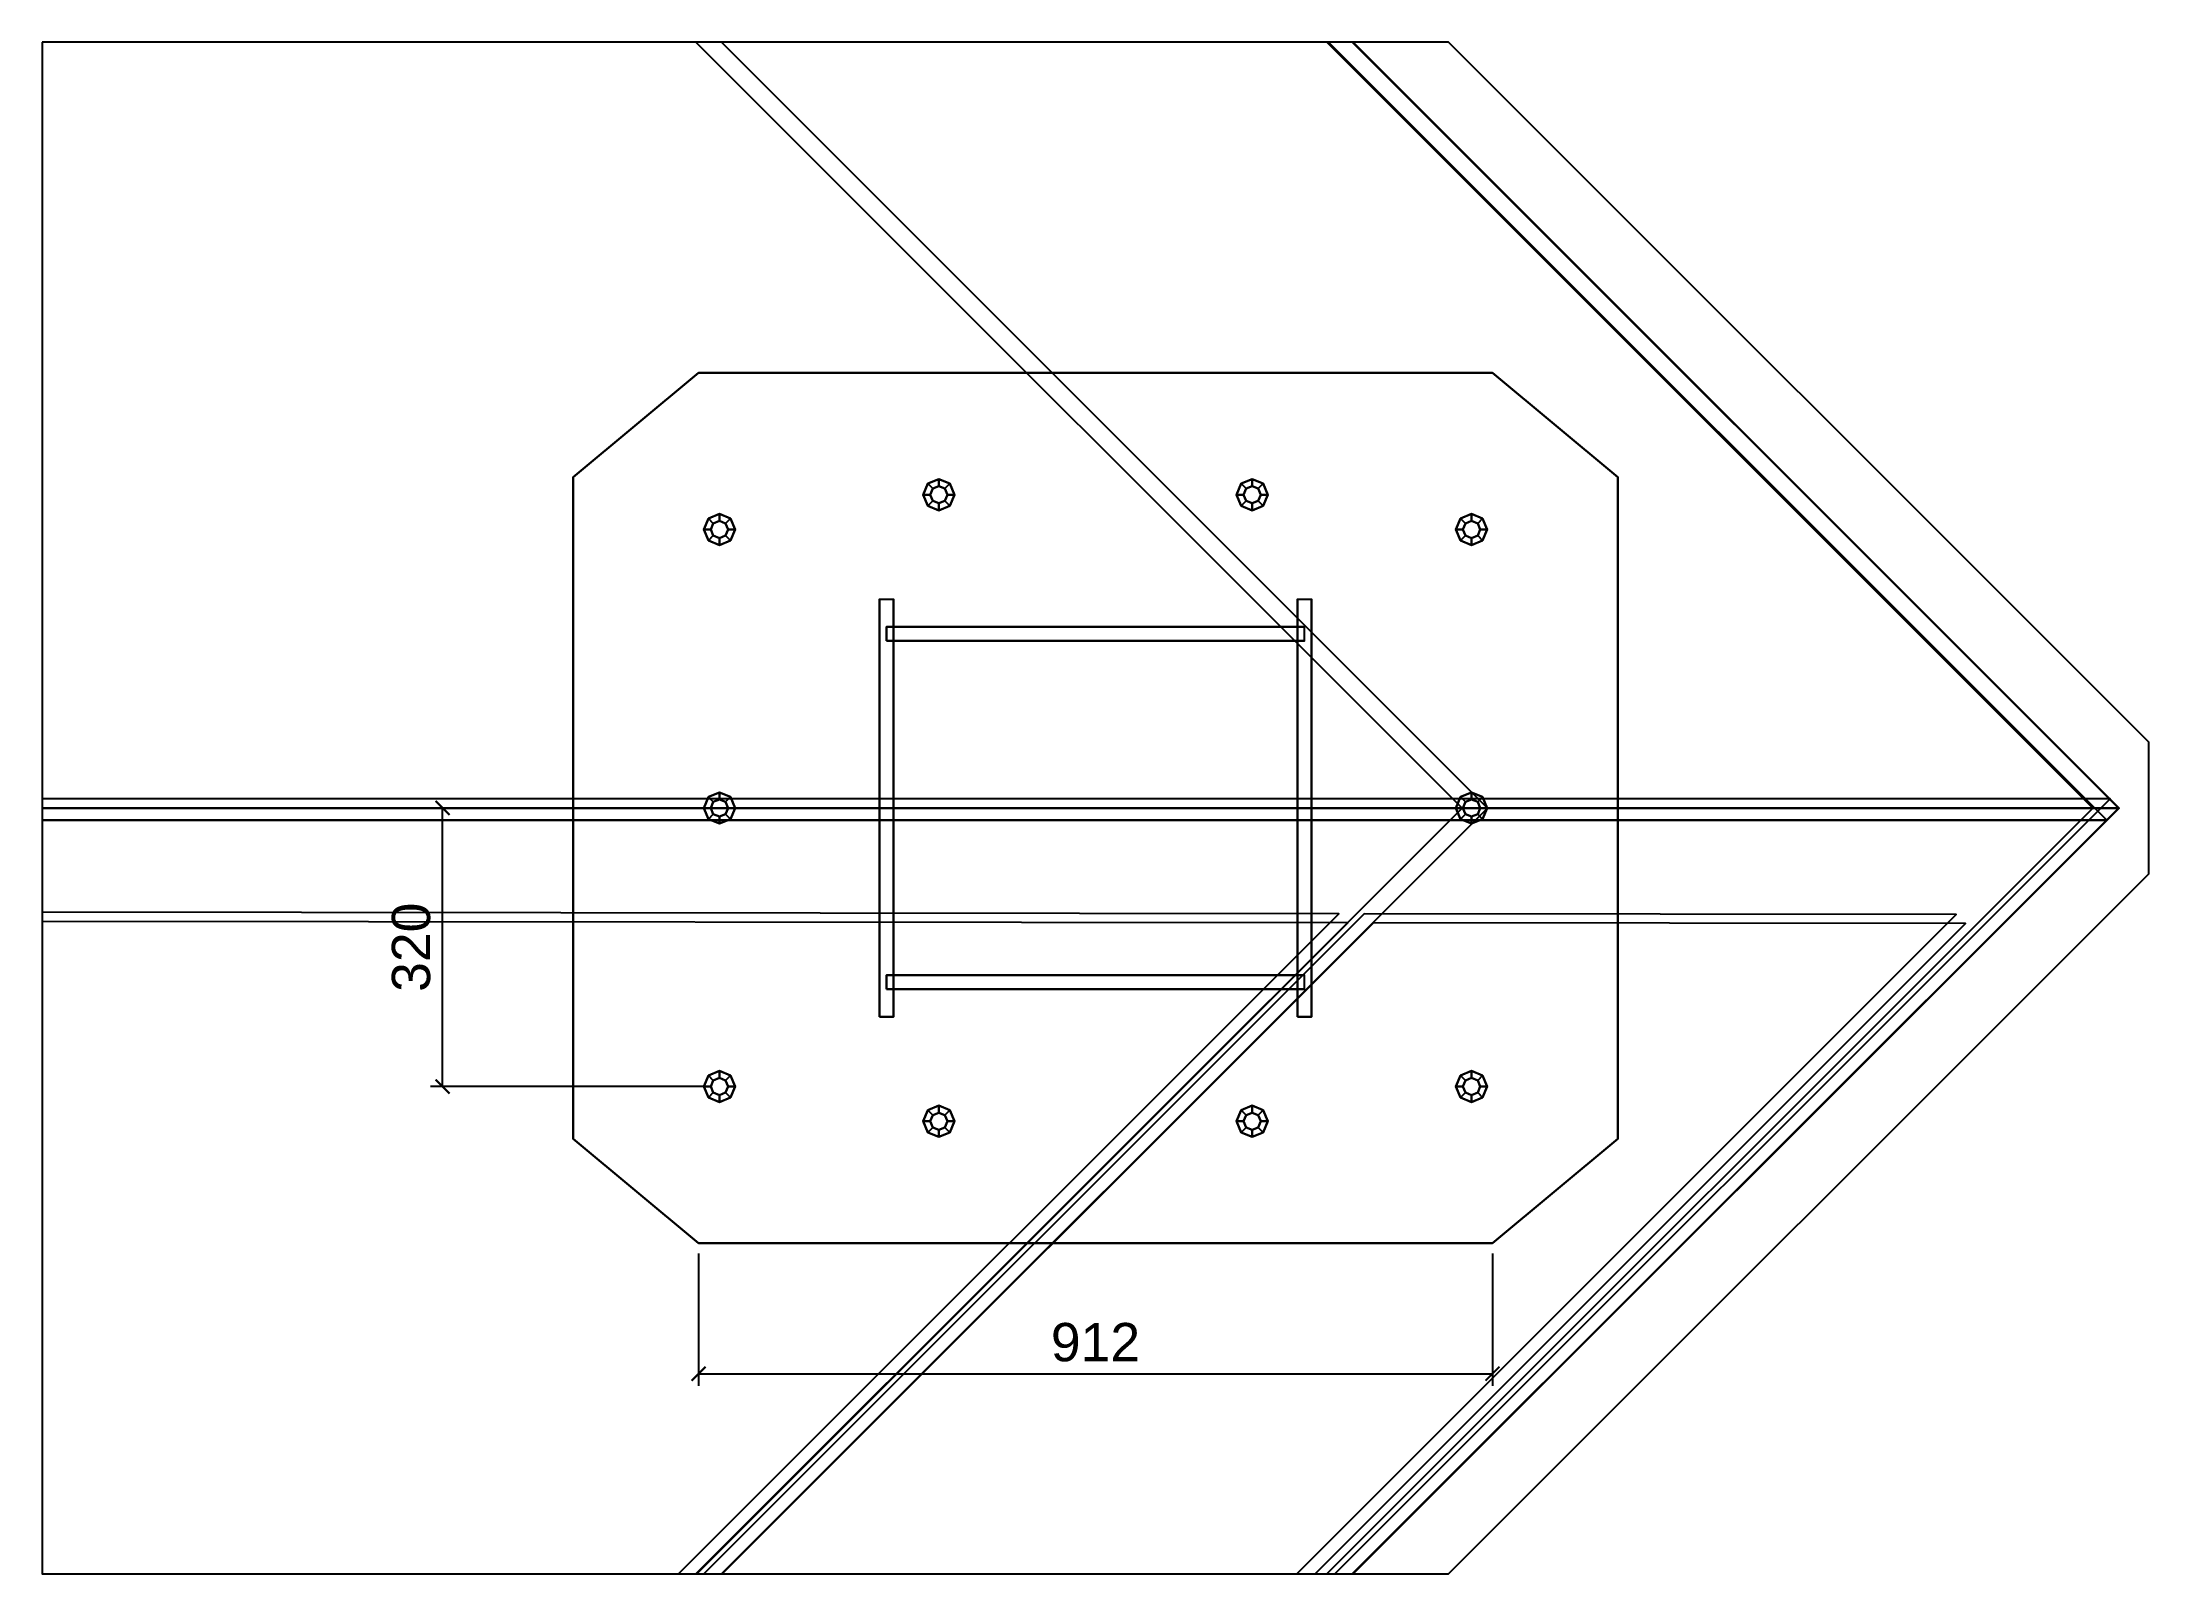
# Model space of a CAD drawing. Header units: millimetres. Extents: x -48000 to 1060615, y -2000 to 333000.
# Drawn here: x 998790 to 1001210, y -880 to 880 of the extents above; entities that cross this region are included whole.
import ezdxf

# ---------------------------------------------------------------- set-up
doc = ezdxf.new("R2010")
doc.units = ezdxf.units.MM
doc.layers.add('D-STR-DIM', color=7, linetype='Continuous', lineweight=13)
doc.layers.add('D-STR-STRC', color=7, linetype='Continuous', lineweight=25)
doc.styles.add('OpenSansCondensed-Light', font='OpenSansCondensed-Light.ttf')
doc.styles.add('TOWER_UNICODE', font='Arial Unicode.ttf')
doc.dimstyles.new('EZDXF', dxfattribs={"dimtxt": 0.25, "dimasz": 0.175, "dimexe": 0.375, "dimexo": 0.125, "dimgap": 0.1, "dimtad": 1, "dimlfac": 100, "dimzin": 12, "dimdsep": 46, "dimtxsty": 'OpenSansCondensed-Light', "dimblk": 'ARCHTICK', "dimcen": 2.5, "dimazin": 3, "dimtfac": 0.5, "dimtmove": 2, "dimatfit": 3})

msp = doc.modelspace()

# ---------------------------------------------------------------- blocks, each defined once
blk = doc.blocks.new('_ARCHTICK')
at = {"color": 0, "linetype": 'BYBLOCK', "const_width": 0.15}
blk.add_lwpolyline([(-0.5, -0.5), (0.5, 0.5)], dxfattribs=at)

# ---------------------------------------------------------------- dimensions: what is measured, and where the dimension line sits
at = {"layer": 'D-STR-DIM'}
msp.add_linear_dim(base=(999250, -320), p1=(999568, -320), p2=(999568, 0), angle=90, dimstyle='EZDXF', override={"dimtxt": 44, "dimasz": 16, "dimexe": 14, "dimexo": 12, "dimgap": 14, "dimtad": 1, "dimdec": 1, "dimlfac": 1, "dimlunit": 2, "dimtxsty": 'TOWER_UNICODE', "dimclrd": 7, "dimclre": 7, "dimclrt": 7}, dxfattribs=at).render()
msp.add_linear_dim(base=(999544, -650), p1=(999544, -500), p2=(1000456, -500), dimstyle='EZDXF', override={"dimtxt": 44, "dimasz": 16, "dimexe": 14, "dimexo": 12, "dimgap": 14, "dimtad": 1, "dimdec": 1, "dimlfac": 1, "dimlunit": 2, "dimtxsty": 'TOWER_UNICODE', "dimclrd": 7, "dimclre": 7, "dimclrt": 7}, dxfattribs=at).render()

# ---------------------------------------------------------------- linework, layer by layer
at = {"layer": 'D-STR-STRC'}
for points in [[(998790, 880), (998790, -880), (1000294.93, -880), (1001174.93, 0), (1000294.93, 880)], [(998790, 880), (998790, -880), (1000265.69, -880), (1001145.69, 0), (1000265.69, 880)], [(998790, 880), (998790, -880), (999570.32, -880), (1000450.32, 0), (999570.32, 880)], [(998790, 880), (998790, -880), (999541.08, -880), (1000421.08, 0), (999541.08, 880)], [(998790, 880), (998790, -880), (1000405.57, -880), (1001210, -75.57), (1001210, 75.57), (1000405.57, 880)], [(1001175.93, 0), (1000295.93, 880), (1000267.64, 880), (1001161.79, -14.14)], [(1001210, 75.57), (1000405.57, 880), (1000405.57, 880), (1001210, 75.57)], [(999544, -500), (1000456, -500), (1000600, -380), (1000600, 380), (1000456, 500), (999544, 500), (999400, 380), (999400, -380)], [(999544, 500), (999400, 380), (999400, 380), (999544, 500)], [(1000456, 500), (999544, 500), (999544, 500), (1000456, 500)], [(1000600, 380), (1000456, 500), (1000456, 500), (1000600, 380)], [(999400, 380), (999400, -380), (999400, -380), (999400, 380)], [(999838, 360), (999832.73, 372.73), (999820, 378), (999807.27, 372.73), (999802, 360), (999807.27, 347.27), (999820, 342), (999832.73, 347.27)], [(999807.27, 372.73), (999802, 360), (999802, 360), (999807.27, 372.73)], [(999807.27, 372.73), (999802, 360), (999810.1, 360), (999813, 367)], [(999820, 378), (999807.27, 372.73), (999807.27, 372.73), (999820, 378)], [(999820, 378), (999807.27, 372.73), (999813, 367), (999820, 369.9)], [(999829.9, 360), (999827, 367), (999820, 369.9), (999813, 367), (999810.1, 360), (999813, 353), (999820, 350.1), (999827, 353)], [(999832.73, 372.73), (999820, 378), (999820, 378), (999832.73, 372.73)], [(999832.73, 372.73), (999820, 378), (999820, 369.9), (999827, 367)], [(999838, 360), (999832.73, 372.73), (999827, 367), (999829.9, 360)], [(999838, 360), (999832.73, 372.73), (999832.73, 372.73), (999838, 360)], [(1000198, 360), (1000192.73, 372.73), (1000180, 378), (1000167.27, 372.73), (1000162, 360), (1000167.27, 347.27), (1000180, 342), (1000192.73, 347.27)], [(1000167.27, 372.73), (1000162, 360), (1000162, 360), (1000167.27, 372.73)], [(1000167.27, 372.73), (1000162, 360), (1000170.1, 360), (1000173, 367)], [(1000180, 378), (1000167.27, 372.73), (1000167.27, 372.73), (1000180, 378)], [(1000180, 378), (1000167.27, 372.73), (1000173, 367), (1000180, 369.9)], [(1000189.9, 360), (1000187, 367), (1000180, 369.9), (1000173, 367), (1000170.1, 360), (1000173, 353), (1000180, 350.1), (1000187, 353)], [(1000192.73, 372.73), (1000180, 378), (1000180, 378), (1000192.73, 372.73)], [(1000192.73, 372.73), (1000180, 378), (1000180, 369.9), (1000187, 367)], [(1000198, 360), (1000192.73, 372.73), (1000187, 367), (1000189.9, 360)], [(1000198, 360), (1000192.73, 372.73), (1000192.73, 372.73), (1000198, 360)], [(1000600, -380), (1000600, 380), (1000600, 380), (1000600, -380)], [(999802, 360), (999807.27, 347.27), (999807.27, 347.27), (999802, 360)], [(999802, 360), (999807.27, 347.27), (999813, 353), (999810.1, 360)], [(999807.27, 347.27), (999820, 342), (999820, 350.1), (999813, 353)], [(999807.27, 347.27), (999820, 342), (999820, 342), (999807.27, 347.27)], [(999820, 342), (999832.73, 347.27), (999827, 353), (999820, 350.1)], [(999820, 342), (999832.73, 347.27), (999832.73, 347.27), (999820, 342)], [(999832.73, 347.27), (999838, 360), (999829.9, 360), (999827, 353)], [(999832.73, 347.27), (999838, 360), (999838, 360), (999832.73, 347.27)], [(1000162, 360), (1000167.27, 347.27), (1000167.27, 347.27), (1000162, 360)], [(1000162, 360), (1000167.27, 347.27), (1000173, 353), (1000170.1, 360)], [(1000167.27, 347.27), (1000180, 342), (1000180, 350.1), (1000173, 353)], [(1000167.27, 347.27), (1000180, 342), (1000180, 342), (1000167.27, 347.27)], [(1000180, 342), (1000192.73, 347.27), (1000187, 353), (1000180, 350.1)], [(1000180, 342), (1000192.73, 347.27), (1000192.73, 347.27), (1000180, 342)], [(1000192.73, 347.27), (1000198, 360), (1000189.9, 360), (1000187, 353)], [(1000192.73, 347.27), (1000198, 360), (1000198, 360), (1000192.73, 347.27)], [(999586, 320), (999580.73, 332.73), (999568, 338), (999555.27, 332.73), (999550, 320), (999555.27, 307.27), (999568, 302), (999580.73, 307.27)], [(999555.27, 332.73), (999550, 320), (999550, 320), (999555.27, 332.73)], [(999555.27, 332.73), (999550, 320), (999558.1, 320), (999561, 327)], [(999550, 320), (999555.27, 307.27), (999555.27, 307.27), (999550, 320)], [(999550, 320), (999555.27, 307.27), (999561, 313), (999558.1, 320)], [(999568, 338), (999555.27, 332.73), (999555.27, 332.73), (999568, 338)], [(999568, 338), (999555.27, 332.73), (999561, 327), (999568, 329.9)], [(999577.9, 320), (999575, 327), (999568, 329.9), (999561, 327), (999558.1, 320), (999561, 313), (999568, 310.1), (999575, 313)], [(999580.73, 332.73), (999568, 338), (999568, 338), (999580.73, 332.73)], [(999580.73, 332.73), (999568, 338), (999568, 329.9), (999575, 327)], [(999586, 320), (999580.73, 332.73), (999575, 327), (999577.9, 320)], [(999580.73, 307.27), (999586, 320), (999577.9, 320), (999575, 313)], [(999586, 320), (999580.73, 332.73), (999580.73, 332.73), (999586, 320)], [(999580.73, 307.27), (999586, 320), (999586, 320), (999580.73, 307.27)], [(1000450, 320), (1000444.73, 332.73), (1000432, 338), (1000419.27, 332.73), (1000414, 320), (1000419.27, 307.27), (1000432, 302), (1000444.73, 307.27)], [(1000419.27, 332.73), (1000414, 320), (1000414, 320), (1000419.27, 332.73)], [(1000419.27, 332.73), (1000414, 320), (1000422.1, 320), (1000425, 327)], [(1000414, 320), (1000419.27, 307.27), (1000419.27, 307.27), (1000414, 320)], [(1000414, 320), (1000419.27, 307.27), (1000425, 313), (1000422.1, 320)], [(1000432, 338), (1000419.27, 332.73), (1000419.27, 332.73), (1000432, 338)], [(1000432, 338), (1000419.27, 332.73), (1000425, 327), (1000432, 329.9)], [(1000441.9, 320), (1000439, 327), (1000432, 329.9), (1000425, 327), (1000422.1, 320), (1000425, 313), (1000432, 310.1), (1000439, 313)], [(1000444.73, 332.73), (1000432, 338), (1000432, 338), (1000444.73, 332.73)], [(1000444.73, 332.73), (1000432, 338), (1000432, 329.9), (1000439, 327)], [(1000450, 320), (1000444.73, 332.73), (1000439, 327), (1000441.9, 320)], [(1000444.73, 307.27), (1000450, 320), (1000441.9, 320), (1000439, 313)], [(1000450, 320), (1000444.73, 332.73), (1000444.73, 332.73), (1000450, 320)], [(1000444.73, 307.27), (1000450, 320), (1000450, 320), (1000444.73, 307.27)], [(999555.27, 307.27), (999568, 302), (999568, 310.1), (999561, 313)], [(999555.27, 307.27), (999568, 302), (999568, 302), (999555.27, 307.27)], [(999568, 302), (999580.73, 307.27), (999575, 313), (999568, 310.1)], [(999568, 302), (999580.73, 307.27), (999580.73, 307.27), (999568, 302)], [(1000419.27, 307.27), (1000432, 302), (1000432, 310.1), (1000425, 313)], [(1000419.27, 307.27), (1000432, 302), (1000432, 302), (1000419.27, 307.27)], [(1000432, 302), (1000444.73, 307.27), (1000439, 313), (1000432, 310.1)], [(1000432, 302), (1000444.73, 307.27), (1000444.73, 307.27), (1000432, 302)], [(999752, -240), (999752, -240), (999752, 240)], [(999752, -240), (999752, 240), (999768, 240), (999768, -240)], [(999768, -240), (999768, -240), (999768, 240)], [(1000232, -240), (1000232, -240), (1000232, 240)], [(1000232, -240), (1000232, 240), (1000248, 240), (1000248, -240)], [(1000248, -240), (1000248, -240), (1000248, 240)], [(999760, 208), (999760, 208), (1000240, 208)], [(999760, 192), (999760, 192), (999760, 208), (999760, 208)], [(999760, 192), (1000240, 192), (1000240, 208), (999760, 208)], [(999760, 192), (999760, 192), (1000240, 192)], [(998790, -880), (1000274.86, -880), (1001165.39, 10.54), (998790, 10.54)], [(998790, -880), (1000295.93, -880), (1001175.93, 0), (998790, 0)], [(999586, 0), (999580.73, 12.73), (999568, 18), (999555.27, 12.73), (999550, 0), (999555.27, -12.73), (999568, -18), (999580.73, -12.73)], [(999555.27, 12.73), (999550, 0), (999550, 0), (999555.27, 12.73)], [(999555.27, 12.73), (999550, 0), (999558.1, 0), (999561, 7)], [(999550, 0), (999555.27, -12.73), (999555.27, -12.73), (999550, 0)], [(999550, 0), (999555.27, -12.73), (999561, -7), (999558.1, 0)], [(999568, 18), (999555.27, 12.73), (999555.27, 12.73), (999568, 18)], [(999568, 18), (999555.27, 12.73), (999561, 7), (999568, 9.9)], [(999577.9, 0), (999575, 7), (999568, 9.9), (999561, 7), (999558.1, 0), (999561, -7), (999568, -9.9), (999575, -7)], [(999580.73, 12.73), (999568, 18), (999568, 18), (999580.73, 12.73)], [(999580.73, 12.73), (999568, 18), (999568, 9.9), (999575, 7)], [(999586, 0), (999580.73, 12.73), (999575, 7), (999577.9, 0)], [(999580.73, -12.73), (999586, 0), (999577.9, 0), (999575, -7)], [(999586, 0), (999580.73, 12.73), (999580.73, 12.73), (999586, 0)], [(999580.73, -12.73), (999586, 0), (999586, 0), (999580.73, -12.73)], [(1000450, 0), (1000444.73, 12.73), (1000432, 18), (1000419.27, 12.73), (1000414, 0), (1000419.27, -12.73), (1000432, -18), (1000444.73, -12.73)], [(1000419.27, 12.73), (1000414, 0), (1000414, 0), (1000419.27, 12.73)], [(1000419.27, 12.73), (1000414, 0), (1000422.1, 0), (1000425, 7)], [(1000414, 0), (1000419.27, -12.73), (1000419.27, -12.73), (1000414, 0)], [(1000414, 0), (1000419.27, -12.73), (1000425, -7), (1000422.1, 0)], [(1000432, 18), (1000419.27, 12.73), (1000419.27, 12.73), (1000432, 18)], [(1000432, 18), (1000419.27, 12.73), (1000425, 7), (1000432, 9.9)], [(1000441.9, 0), (1000439, 7), (1000432, 9.9), (1000425, 7), (1000422.1, 0), (1000425, -7), (1000432, -9.9), (1000439, -7)], [(1000444.73, 12.73), (1000432, 18), (1000432, 18), (1000444.73, 12.73)], [(1000444.73, 12.73), (1000432, 18), (1000432, 9.9), (1000439, 7)], [(1000450, 0), (1000444.73, 12.73), (1000439, 7), (1000441.9, 0)], [(1000444.73, -12.73), (1000450, 0), (1000441.9, 0), (1000439, -7)], [(1000450, 0), (1000444.73, 12.73), (1000444.73, 12.73), (1000450, 0)], [(1000444.73, -12.73), (1000450, 0), (1000450, 0), (1000444.73, -12.73)], [(999555.27, -12.73), (999568, -18), (999568, -9.9), (999561, -7)], [(999555.27, -12.73), (999568, -18), (999568, -18), (999555.27, -12.73)], [(999568, -18), (999580.73, -12.73), (999575, -7), (999568, -9.9)], [(999568, -18), (999580.73, -12.73), (999580.73, -12.73), (999568, -18)], [(1000419.27, -12.73), (1000432, -18), (1000432, -9.9), (1000425, -7)], [(1000419.27, -12.73), (1000432, -18), (1000432, -18), (1000419.27, -12.73)], [(1000432, -18), (1000444.73, -12.73), (1000439, -7), (1000432, -9.9)], [(1000432, -18), (1000444.73, -12.73), (1000444.73, -12.73), (1000432, -18)], [(1000405.57, -880), (1001210, -75.57), (1001210, -75.57), (1000405.57, -880)], [(998790, -880), (999521.01, -880), (1000279.45, -121.57), (998790, -119.88)], [(998790, -880), (999542.08, -880), (1000289.98, -132.1), (998790, -130.4)], [(1000231.14, -880), (1000988.77, -122.37), (1000308.65, -121.6), (999550.25, -880)], [(1000252.21, -880), (1000999.31, -132.9), (1000319.18, -132.13), (999571.32, -880)], [(999760, -192), (999760, -192), (1000240, -192)], [(999760, -208), (999760, -208), (999760, -192), (999760, -192)], [(999760, -208), (1000240, -208), (1000240, -192), (999760, -192)], [(999760, -208), (999760, -208), (1000240, -208)], [(999752, -240), (999752, -240), (999768, -240), (999768, -240)], [(1000232, -240), (1000232, -240), (1000248, -240), (1000248, -240)], [(999586, -320), (999580.73, -307.27), (999568, -302), (999555.27, -307.27), (999550, -320), (999555.27, -332.73), (999568, -338), (999580.73, -332.73)], [(999555.27, -307.27), (999550, -320), (999550, -320), (999555.27, -307.27)], [(999555.27, -307.27), (999550, -320), (999558.1, -320), (999561, -313)], [(999568, -302), (999555.27, -307.27), (999555.27, -307.27), (999568, -302)], [(999568, -302), (999555.27, -307.27), (999561, -313), (999568, -310.1)], [(999577.9, -320), (999575, -313), (999568, -310.1), (999561, -313), (999558.1, -320), (999561, -327), (999568, -329.9), (999575, -327)], [(999580.73, -307.27), (999568, -302), (999568, -302), (999580.73, -307.27)], [(999580.73, -307.27), (999568, -302), (999568, -310.1), (999575, -313)], [(999586, -320), (999580.73, -307.27), (999575, -313), (999577.9, -320)], [(999586, -320), (999580.73, -307.27), (999580.73, -307.27), (999586, -320)], [(1000450, -320), (1000444.73, -307.27), (1000432, -302), (1000419.27, -307.27), (1000414, -320), (1000419.27, -332.73), (1000432, -338), (1000444.73, -332.73)], [(1000419.27, -307.27), (1000414, -320), (1000414, -320), (1000419.27, -307.27)], [(1000419.27, -307.27), (1000414, -320), (1000422.1, -320), (1000425, -313)], [(1000432, -302), (1000419.27, -307.27), (1000419.27, -307.27), (1000432, -302)], [(1000432, -302), (1000419.27, -307.27), (1000425, -313), (1000432, -310.1)], [(1000441.9, -320), (1000439, -313), (1000432, -310.1), (1000425, -313), (1000422.1, -320), (1000425, -327), (1000432, -329.9), (1000439, -327)], [(1000444.73, -307.27), (1000432, -302), (1000432, -302), (1000444.73, -307.27)], [(1000444.73, -307.27), (1000432, -302), (1000432, -310.1), (1000439, -313)], [(1000450, -320), (1000444.73, -307.27), (1000439, -313), (1000441.9, -320)], [(1000450, -320), (1000444.73, -307.27), (1000444.73, -307.27), (1000450, -320)], [(999550, -320), (999555.27, -332.73), (999555.27, -332.73), (999550, -320)], [(999550, -320), (999555.27, -332.73), (999561, -327), (999558.1, -320)], [(999555.27, -332.73), (999568, -338), (999568, -329.9), (999561, -327)], [(999555.27, -332.73), (999568, -338), (999568, -338), (999555.27, -332.73)], [(999568, -338), (999580.73, -332.73), (999575, -327), (999568, -329.9)], [(999568, -338), (999580.73, -332.73), (999580.73, -332.73), (999568, -338)], [(999580.73, -332.73), (999586, -320), (999577.9, -320), (999575, -327)], [(999580.73, -332.73), (999586, -320), (999586, -320), (999580.73, -332.73)], [(1000414, -320), (1000419.27, -332.73), (1000419.27, -332.73), (1000414, -320)], [(1000414, -320), (1000419.27, -332.73), (1000425, -327), (1000422.1, -320)], [(1000419.27, -332.73), (1000432, -338), (1000432, -329.9), (1000425, -327)], [(1000419.27, -332.73), (1000432, -338), (1000432, -338), (1000419.27, -332.73)], [(1000432, -338), (1000444.73, -332.73), (1000439, -327), (1000432, -329.9)], [(1000432, -338), (1000444.73, -332.73), (1000444.73, -332.73), (1000432, -338)], [(1000444.73, -332.73), (1000450, -320), (1000441.9, -320), (1000439, -327)], [(1000444.73, -332.73), (1000450, -320), (1000450, -320), (1000444.73, -332.73)], [(999838, -360), (999832.73, -347.27), (999820, -342), (999807.27, -347.27), (999802, -360), (999807.27, -372.73), (999820, -378), (999832.73, -372.73)], [(999807.27, -347.27), (999802, -360), (999802, -360), (999807.27, -347.27)], [(999807.27, -347.27), (999802, -360), (999810.1, -360), (999813, -353)], [(999802, -360), (999807.27, -372.73), (999807.27, -372.73), (999802, -360)], [(999802, -360), (999807.27, -372.73), (999813, -367), (999810.1, -360)], [(999820, -342), (999807.27, -347.27), (999807.27, -347.27), (999820, -342)], [(999820, -342), (999807.27, -347.27), (999813, -353), (999820, -350.1)], [(999829.9, -360), (999827, -353), (999820, -350.1), (999813, -353), (999810.1, -360), (999813, -367), (999820, -369.9), (999827, -367)], [(999832.73, -347.27), (999820, -342), (999820, -342), (999832.73, -347.27)], [(999832.73, -347.27), (999820, -342), (999820, -350.1), (999827, -353)], [(999838, -360), (999832.73, -347.27), (999827, -353), (999829.9, -360)], [(999832.73, -372.73), (999838, -360), (999829.9, -360), (999827, -367)], [(999838, -360), (999832.73, -347.27), (999832.73, -347.27), (999838, -360)], [(999832.73, -372.73), (999838, -360), (999838, -360), (999832.73, -372.73)], [(1000198, -360), (1000192.73, -347.27), (1000180, -342), (1000167.27, -347.27), (1000162, -360), (1000167.27, -372.73), (1000180, -378), (1000192.73, -372.73)], [(1000167.27, -347.27), (1000162, -360), (1000162, -360), (1000167.27, -347.27)], [(1000167.27, -347.27), (1000162, -360), (1000170.1, -360), (1000173, -353)], [(1000162, -360), (1000167.27, -372.73), (1000167.27, -372.73), (1000162, -360)], [(1000162, -360), (1000167.27, -372.73), (1000173, -367), (1000170.1, -360)], [(1000180, -342), (1000167.27, -347.27), (1000167.27, -347.27), (1000180, -342)], [(1000180, -342), (1000167.27, -347.27), (1000173, -353), (1000180, -350.1)], [(1000189.9, -360), (1000187, -353), (1000180, -350.1), (1000173, -353), (1000170.1, -360), (1000173, -367), (1000180, -369.9), (1000187, -367)], [(1000192.73, -347.27), (1000180, -342), (1000180, -342), (1000192.73, -347.27)], [(1000192.73, -347.27), (1000180, -342), (1000180, -350.1), (1000187, -353)], [(1000198, -360), (1000192.73, -347.27), (1000187, -353), (1000189.9, -360)], [(1000192.73, -372.73), (1000198, -360), (1000189.9, -360), (1000187, -367)], [(1000198, -360), (1000192.73, -347.27), (1000192.73, -347.27), (1000198, -360)], [(1000192.73, -372.73), (1000198, -360), (1000198, -360), (1000192.73, -372.73)], [(999400, -380), (999544, -500), (999544, -500), (999400, -380)], [(999807.27, -372.73), (999820, -378), (999820, -369.9), (999813, -367)], [(999807.27, -372.73), (999820, -378), (999820, -378), (999807.27, -372.73)], [(999820, -378), (999832.73, -372.73), (999827, -367), (999820, -369.9)], [(999820, -378), (999832.73, -372.73), (999832.73, -372.73), (999820, -378)], [(1000167.27, -372.73), (1000180, -378), (1000180, -369.9), (1000173, -367)], [(1000167.27, -372.73), (1000180, -378), (1000180, -378), (1000167.27, -372.73)], [(1000180, -378), (1000192.73, -372.73), (1000187, -367), (1000180, -369.9)], [(1000180, -378), (1000192.73, -372.73), (1000192.73, -372.73), (1000180, -378)], [(1000456, -500), (1000600, -380), (1000600, -380), (1000456, -500)], [(999544, -500), (1000456, -500), (1000456, -500), (999544, -500)]]:
    msp.add_lwpolyline(points, close=True, dxfattribs=at)
for points in [[(998790, 0), (1001175.93, 0), (998790, 0)], [(1000450.32, 0), (1000421.08, 0)], [(1001174.93, 0), (1001145.69, 0)], [(998790, -14.14), (1001161.79, -14.14), (998790, -14.14)]]:
    msp.add_lwpolyline(points, dxfattribs=at)

msp.set_redraw_order([(e.dxf.handle, doc.entitydb.next_handle()) for e in msp.query("TEXT MTEXT ATTDEF DIMENSION ARC_DIMENSION")])  # texts and dimensions are drawn at this point

doc.saveas('drawing.dxf')
